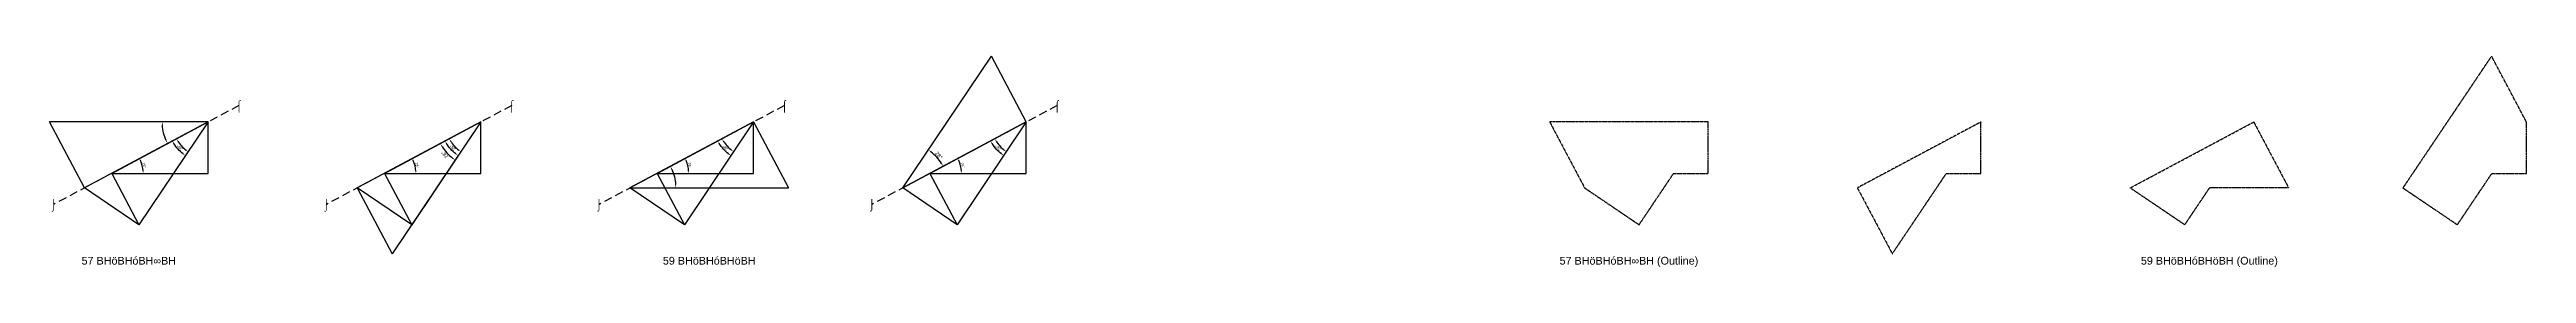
# Model space of a CAD drawing. Header units: millimetres. Extents: x 109495 to 889476, y -4752178 to 24518.
# Drawn here: x 248641 to 634329, y -847405 to -814679 of the extents above; entities that cross this region are included whole.
import ezdxf
from ezdxf.enums import TextEntityAlignment as Align

# ---------------------------------------------------------------- set-up
doc = ezdxf.new("R2010")
doc.units = ezdxf.units.MM
doc.header["$PDMODE"] = 35
doc.linetypes.add('DASHED', pattern=[19.05, 12.7, -6.35])
for name, color, linetype in [('BASE', 170, 'Continuous'), ('HYPOTENUSE', 20, 'Continuous'), ('PERPENDICULAR', 90, 'Continuous')]:
    doc.layers.add(name, color=color, linetype=linetype)
doc.styles.add('Arial', font='arial.ttf')
doc.dimstyles.new('ISO-25', dxfattribs={"dimtxt": 250, "dimasz": 100, "dimexe": 1.25, "dimexo": 0.625, "dimgap": 100, "dimtad": 1, "dimdec": 0, "dimtxsty": 'Arial', "dimcen": 2.5, "dimadec": 0, "dimazin": 0, "dimtfac": 1, "dimtdec": 0, "dimtmove": 0, "dimatfit": 3, "dimfxl": 1, "dimarcsym": 0})

# ---------------------------------------------------------------- blocks, each defined once
blk = doc.blocks.new('*D2')
at = {"color": 0, "lineweight": -2, "ltscale": 100, "transparency": 16777216}
blk.add_arc((0, 0), 4906, 4.08845, 23.91155, dxfattribs=at)
at = {"color": 0, "ltscale": 100, "transparency": 16777216}
for points in [[(4432, 1963), (4537, 2014), (4332, 2303)], [(4952, 352), (4835, 348), (4906, 0)]]:
    blk.add_solid(points, dxfattribs=at)
at = {"layer": 'Defpoints', "color": 0, "ltscale": 100, "transparency": 16777216}
for p in [(15000, 7976), (0, 0), (0, 0), (4841, 796), (15000, 0)]:
    blk.add_point(p, dxfattribs=at)
at = {"color": 0, "ltscale": 100, "transparency": 16777216, "insert": (5055, 1260), "char_height": 400, "attachment_point": 5, "rotation": 284, "style": 'Arial'}
blk.add_mtext('28°', dxfattribs=at)
blk = doc.blocks.new('GTN')
at = {"layer": 'BASE'}
blk.add_line((0, 0), (15000, 0), dxfattribs=at)
at = {"layer": 'HYPOTENUSE'}
blk.add_line((0, 0), (15000, 7975.6), dxfattribs=at)
at = {"layer": 'PERPENDICULAR'}
blk.add_line((15000, 0), (15000, 7975.6), dxfattribs=at)
at = {"color": 4, "ltscale": 100}
dim = blk.add_angular_dim_2l(base=(4841, 795.6), line1=((0, 0), (15000, 0)), line2=((0, 0), (15000, 7975.6)), dimstyle='ISO-25', override={"dimtxt": 400, "dimasz": 350, "dimgap": 100}, dxfattribs=at)
dim.commit()
dim.dimension.update_dxf_attribs({"geometry": '*D2', "text_midpoint": (5055.4, 1260.5)})

msp = doc.modelspace()

# ---------------------------------------------------------------- linework, layer by layer
at = {"linetype": 'DASHED', "ltscale": 100}
for p, q in [((278132, -822352), (249271, -837698)), ((320603, -822352), (291742, -837698)), ((363075, -822352), (334214, -837698)), ((405546, -822352), (376685, -837698))]:
    msp.add_line(p, q, dxfattribs=at)
at = {"linetype": 'DASHED'}
for points in [[(628949, -832885), (634329, -832885), (634329, -824910), (628889, -814679), (615088, -835140), (623569, -840861)], [(501535, -832885), (506914, -832885), (506914, -824910), (482234, -824910), (487674, -835140), (496155, -840861)], [(544006, -832885), (549386, -832885), (549386, -824910), (530145, -835140), (535585, -845371)], [(572616, -835140), (591857, -824910), (597297, -835140), (584957, -835140), (581098, -840861)]]:
    msp.add_lwpolyline(points, close=True, dxfattribs=at)

# ---------------------------------------------------------------- block references
at = {"linetype": 'DASHED', "ltscale": 100}
for p, xscale, yscale, zscale, rotation in [((273322, -824910), -1.452764501644347, 1.452764501644347, 1.452764501644347, 27.99999999999998), ((381495, -835140), 1.452764501644345, 1.452764501644345, 1.452764501644345, 28.00000000000004), ((273322, -824910), -1.282714919717773, 1.282714919717773, 1.282714919717773, 55.99999999999996), ((315793, -824910), -1.282714919717773, 1.282714919717773, 1.282714919717773, 55.99999999999996), ((358265, -824910), -1.282714919717773, 1.282714919717773, 1.282714919717773, 55.99999999999996), ((400736, -824910), -1.282714919717773, 1.282714919717773, 1.282714919717773, 55.99999999999996), ((273322, -824910), 1.132570050689037, 1.132570050689037, 1.132570050689037, 208.0000000000001), ((315793, -824910), 1.452764501644345, 1.452764501644345, 1.452764501644345, 208.0000000000001), ((315793, -824910), 1.132570050689037, 1.132570050689037, 1.132570050689037, 208.0000000000001), ((339024, -835140), -1.452764501644345, 1.452764501644345, 1.452764501644345, 208), ((358265, -824910), 1.132570050689037, 1.132570050689037, 1.132570050689037, 208.0000000000001), ((400736, -824910), 1.132570050689037, 1.132570050689037, 1.132570050689037, 208.0000000000001)]:
    msp.add_blockref('GTN', p, dxfattribs=dict(at, xscale=xscale, yscale=yscale, zscale=zscale, rotation=rotation))
at = {"linetype": 'DASHED'}
for p in [(258322, -832885), (300793, -832885), (343265, -832885), (385736, -832885)]:
    msp.add_blockref('GTN', p, dxfattribs=at)

# ---------------------------------------------------------------- texts
at = {"linetype": 'DASHED', "ltscale": 100, "style": 'Arial'}
for s, p in [('⌠', (278132, -822352)), ('⌠', (320603, -822352)), ('⌠', (363075, -822352)), ('⌠', (405546, -822352)), ('⌡', (249271, -837698)), ('⌡', (291742, -837698)), ('⌡', (334214, -837698)), ('⌡', (376685, -837698)), ('57 BHöBHóBH∞BH', (260982, -846444)), ('59 BHöBHóBHöBH', (351364, -846444)), ('57 BHöBHóBH∞BH (Outline)', (494574, -846444)), ('59 BHöBHóBHöBH (Outline)', (584957, -846444))]:
    msp.add_text(s, height=1200, dxfattribs=at).set_placement(p, align=Align.MIDDLE_CENTER)

doc.saveas('drawing.dxf')
